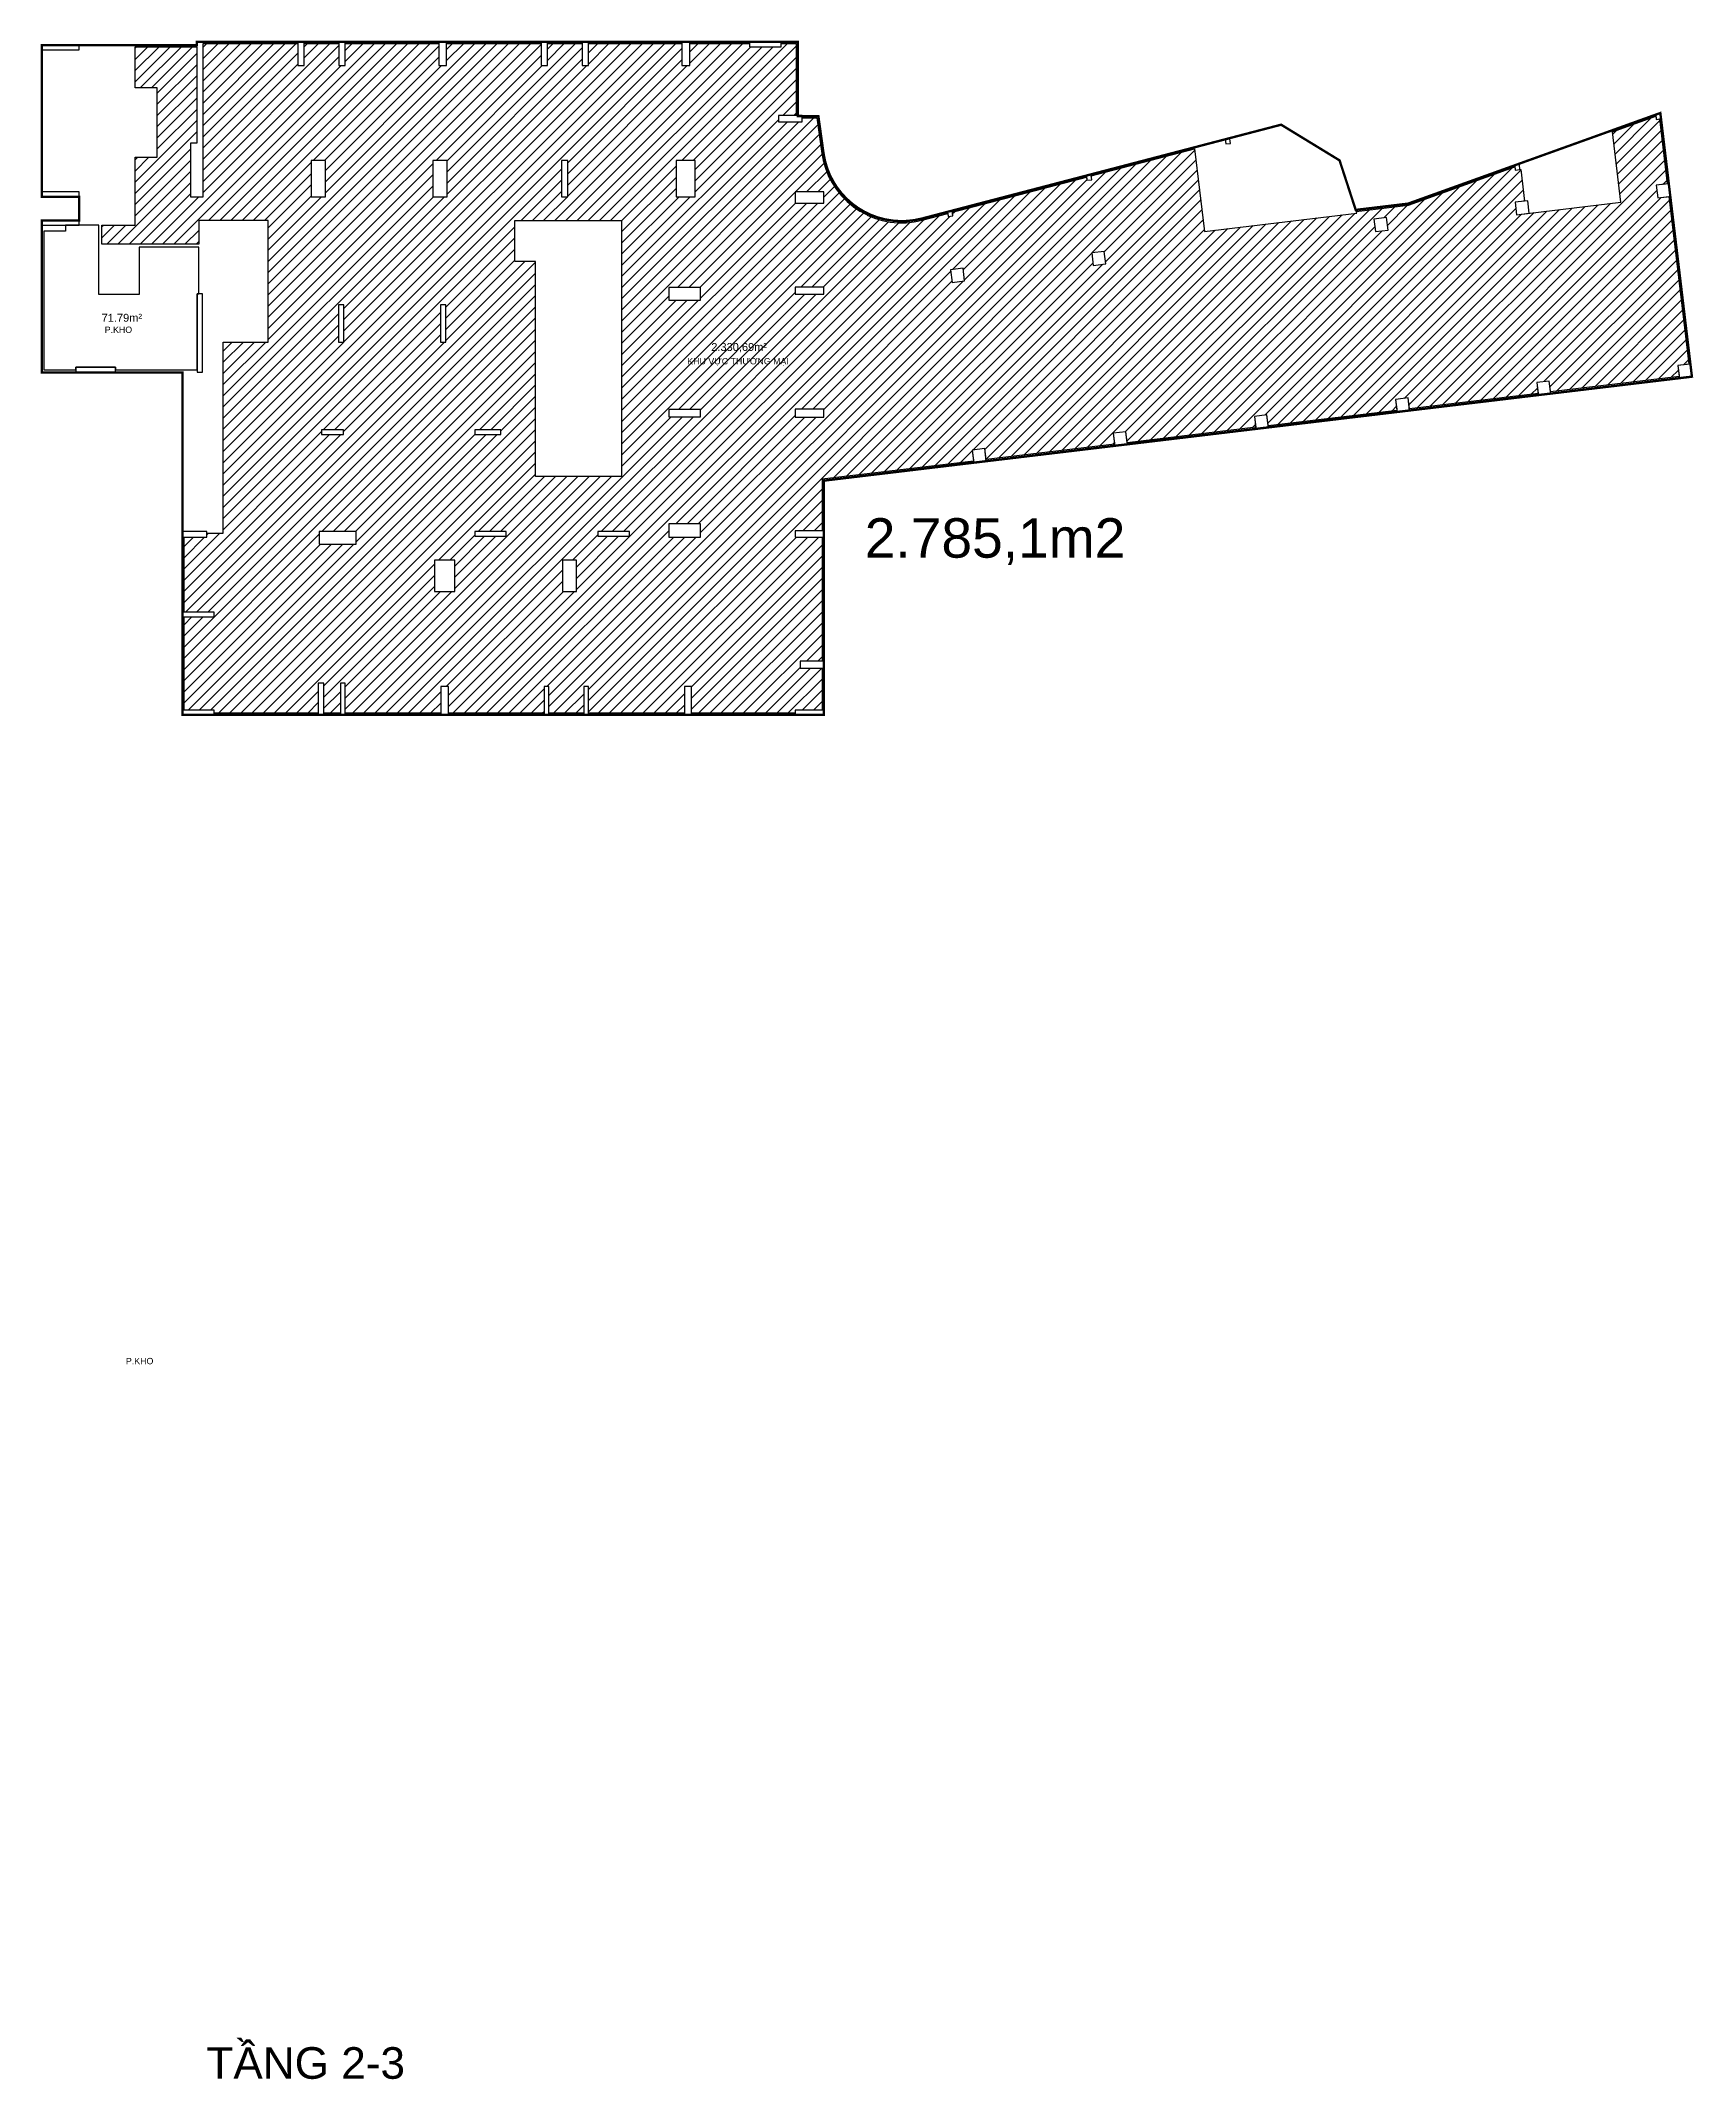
# Model space of a CAD drawing. Header units: millimetres. Extents: x -1033108 to 51274, y -86347 to 92949.
# Drawn here: x -485888 to -381261, y -86347 to 42717 of the extents above; entities that cross this region are included whole.
import ezdxf
from ezdxf.enums import TextEntityAlignment as Align

# ---------------------------------------------------------------- set-up
doc = ezdxf.new("R2010")
doc.units = ezdxf.units.MM
doc.header["$MEASUREMENT"] = 0
doc.linetypes.add('Hidden 1_8_', pattern=[4.7625, 3.175, -1.5875])
doc.layers.add('CHU', color=181, linetype='Continuous', lineweight=5)
doc.layers.add('DT 1', color=230, linetype='Continuous')
doc.layers.add('DT CH', color=5, linetype='Continuous')
doc.styles.add('Arial_3', font='arial_0.ttf', dxfattribs={"height": 400})
doc.styles.add('Arial_6', font='arial_0.ttf', dxfattribs={"height": 440})
doc.styles.get("Standard").update_dxf_attribs({"font": 'arial_0.ttf'})

msp = doc.modelspace()

# ---------------------------------------------------------------- texts
at = {"layer": 'CHU', "color": 7, "line_spacing_factor": 0.936439}
for s, insert, char_height, width, attachment_point, style in [('\\pt2540,5080,7620,10160,12700,15240,17780,20320,22860,25400,27940,30480,33020,35560,38100,40640,43180,45720,48260,50800,53340,55880,58420,60960,63500,66040,68580,71120,73660,76200,78740,81280;P.KHO', (-481840, 24621), 400, 1803.86, 1, 'Arial_3'), ('\\pt2540,5080,7620,10160,12700,15240,17780,20320,22860,25400,27940,30480,33020,35560,38100,40640,43180,45720,48260,50800,53340,55880,58420,60960,63500,66040,68580,71120,73660,76200,78740,81280;KHU VỰC THƯƠNG MẠI', (-444955, 22626), 400, 6627.62, 1, 'Arial_3'), ('\\pt2540,5080,7620,10160,12700,15240,17780,20320,22860,25400,27940,30480,33020,35560,38100,40640,43180,45720,48260,50800,53340,55880,58420,60960,63500,66040,68580,71120,73660,76200,78740,81280;P.KHO', (-480497, -40676), 400, 1803.86, 1, 'Arial_3'), ('\\pt5080,10160,15240,20320,25400,30480,35560,40640,45720,50800,55880,60960,66040,71120,76200,81280,86360,91440,96520,1.01600E+005,1.06680E+005,1.11760E+005,1.16840E+005,1.21920E+005,1.27000E+005,1.32080E+005,1.37160E+005,1.42240E+005,1.47320E+005,1.52400E+005,1.57480E+005,1.62560E+005;TẦNG 2-3', (-462826, -84318), 2000, 28969.91, 3, 'Arial_6')]:
    msp.add_mtext(s, dxfattribs=dict(at, insert=insert, char_height=char_height, width=width, attachment_point=attachment_point, style=style))
at = {"layer": 'DT 1'}
for s, height, p in [('71.79m²', 500, (-480756, 25178)), ('2.330,69m²', 500, (-441670, 23328)), ('2.785,1m2', 2500, (-425466, 11238))]:
    msp.add_text(s, height=height, dxfattribs=at).set_placement(p, align=Align.MIDDLE_CENTER)

# ---------------------------------------------------------------- hatches: boundary and pattern name
at = {"layer": 'DT CH'}
h = msp.add_hatch(dxfattribs=at)
h.set_pattern_fill('AL_TUONG', color=256, scale=5)
h.set_pattern_definition([(45, (-477314.2, -65464.6), (-353.5534, 353.5534), [])])
h.paths.add_polyline_path([(-382811, 32855), (-383506, 32771), (-383601, 33566), (-382907, 33649), (-383400, 37765), (-383598, 37741), (-383622, 37937), (-386374, 36948), (-385840, 32494), (-392443, 31703), (-392538, 32497), (-391942, 32569), (-392182, 34574), (-392232, 34568), (-392530, 34532), (-392553, 34728), (-399293, 32307), (-402600, 31910), (-402565, 31804), (-412208, 30649), (-412833, 35868), (-419376, 34159), (-419347, 33920), (-419645, 33885), (-419669, 34082), (-428165, 31862), (-428137, 31624), (-428435, 31588), (-428458, 31786), (-430090, 31359), (-430585, 31252), (-431093, 31193), (-431603, 31195), (-432111, 31238), (-432610, 31341), (-433100, 31485), (-433569, 31685), (-434020, 31922), (-434440, 32212), (-434835, 32534), (-435187, 32898), (-435192, 32904), (-435513, 33295), (-435787, 33725), (-436026, 34176), (-436208, 34648), (-436211, 34656), (-436354, 35141), (-436428, 35587), (-436741, 37842), (-437684, 37842), (-437684, 37592), (-439184, 37592), (-439184, 37992), (-438064, 37992), (-438064, 42542), (-439014, 42542), (-439014, 42342), (-441016, 42342), (-441016, 42542), (-444789, 42542), (-444789, 41142), (-445289, 41142), (-445289, 42542), (-451214, 42542), (-451214, 41142), (-451614, 41142), (-451614, 42542), (-453814, 42542), (-453814, 41142), (-454214, 41142), (-454214, 42542), (-460189, 42542), (-460189, 41142), (-460689, 41142), (-460689, 42542), (-466614, 42542), (-466614, 41142), (-467014, 41142), (-467014, 42542), (-469214, 42542), (-469214, 41142), (-469614, 41142), (-469614, 42542), (-475614, 42542), (-475614, 32842), (-476414, 32842), (-476414, 36242), (-476014, 36242), (-476014, 42342), (-479914, 42342), (-479914, 39742), (-478514, 39742), (-478514, 35342), (-479914, 35342), (-479914, 31042), (-482014, 31042), (-482014, 29842), (-475889, 29842), (-475889, 31342), (-471489, 31342), (-471489, 23640), (-474339, 23640), (-474339, 11542), (-475363, 11542), (-475363, 11292), (-476814, 11292), (-476814, 6542), (-474914, 6542), (-474914, 6242), (-476814, 6242), (-476814, 342), (-474914, 342), (-474914, 142), (-468314, 142), (-468314, 2042), (-467964, 2042), (-467964, 142), (-466914, 142), (-466914, 2041), (-466914, 2042), (-466614, 2042), (-466612, 142), (-460565, 142), (-460565, 1842), (-460065, 1842), (-460065, 140), (-454016, 140), (-454014, 1842), (-453714, 1842), (-453714, 142), (-451513, 142), (-451513, 1842), (-451213, 1842), (-451213, 142), (-445138, 142), (-445138, 1842), (-444688, 1842), (-444688, 142), (-438114, 142), (-438114, 342), (-436414, 342), (-436414, 2992), (-437814, 2992), (-437814, 3444), (-436414, 3444), (-436414, 11292), (-438114, 11292), (-438114, 11692), (-436414, 11692), (-436414, 14954), (-426832, 16110), (-426914, 16797), (-426120, 16892), (-426037, 16197), (-417895, 17173), (-417978, 17868), (-417184, 17963), (-417101, 17268), (-408959, 18243), (-409042, 18938), (-408248, 19033), (-408248, 19033), (-408165, 18338), (-400023, 19313), (-400106, 20008), (-399312, 20104), (-399229, 19409), (-391087, 20384), (-391170, 21079), (-390376, 21174), (-390292, 20479), (-382151, 21454), (-382234, 22147), (-381539, 22231)])
h.paths.add_polyline_path([(-438114, 19392), (-436314, 19392), (-436314, 18892), (-438114, 18892)], flags=16)
h.paths.add_polyline_path([(-438114, 26667), (-438114, 27117), (-436314, 27117), (-436314, 26667)], flags=16)
h.paths.add_polyline_path([(-444114, 19367), (-444114, 18917), (-446114, 18917), (-446114, 19367)], flags=16)
h.paths.add_polyline_path([(-444114, 26292), (-446114, 26292), (-446114, 27092), (-444114, 27092)], flags=16)
h.paths.add_polyline_path([(-438114, 32442), (-438114, 33142), (-436314, 33142), (-436314, 32442)], flags=16)
h.paths.add_polyline_path([(-449114, 15122), (-454564, 15122), (-454564, 28739), (-455864, 28732), (-455864, 31332), (-449114, 31332)], flags=16)
h.paths.add_polyline_path([(-444464, 32842), (-445663, 32842), (-445663, 35142), (-444464, 35142)], flags=16)
h.paths.add_polyline_path([(-428187, 27421), (-428282, 28216), (-427488, 28311), (-427393, 27516)], flags=16)
h.paths.add_polyline_path([(-444114, 12142), (-444114, 11292), (-446114, 11292), (-446114, 12142)], flags=16)
h.paths.add_polyline_path([(-448614, 11642), (-448614, 11342), (-450614, 11342), (-450614, 11642)], flags=16)
h.paths.add_polyline_path([(-452514, 32842), (-452914, 32842), (-452914, 35142), (-452514, 35142)], flags=16)
h.paths.add_polyline_path([(-451964, 9842), (-451964, 7842), (-452863, 7842), (-452863, 9842)], flags=16)
h.paths.add_polyline_path([(-456764, 18092), (-456764, 17792), (-458414, 17792), (-458414, 18092)], flags=16)
h.paths.add_polyline_path([(-419251, 28492), (-419346, 29286), (-418552, 29381), (-418457, 28587)], flags=16)
h.paths.add_polyline_path([(-456414, 11642), (-456414, 11342), (-458414, 11342), (-458414, 11642)], flags=16)
h.paths.add_polyline_path([(-460239, 23642), (-460589, 23642), (-460589, 25992), (-460239, 25992)], flags=16)
h.paths.add_polyline_path([(-460164, 32842), (-461064, 32842), (-461064, 35142), (-460164, 35142)], flags=16)
h.paths.add_polyline_path([(-459664, 9842), (-459664, 7842), (-460964, 7842), (-460964, 9842)], flags=16)
h.paths.add_polyline_path([(-466689, 23642), (-467039, 23642), (-467039, 25992), (-466689, 25992)], flags=16)
h.paths.add_polyline_path([(-466714, 18092), (-466714, 17792), (-468114, 17792), (-468114, 18092)], flags=16)
h.paths.add_polyline_path([(-465914, 11642), (-465914, 10842), (-468264, 10842), (-468264, 11642)], flags=16)
h.paths.add_polyline_path([(-467864, 32842), (-468764, 32842), (-468764, 35142), (-467864, 35142)], flags=16)
h.paths.add_polyline_path([(-401379, 30633), (-401474, 31427), (-400680, 31522), (-400584, 30728)], flags=16)

# ---------------------------------------------------------------- linework, layer by layer
at = {"layer": 'DT 1', "linetype": 'Hidden 1_8_', "ltscale": 150, "const_width": 150}
msp.add_lwpolyline([(-381344, 21450), (-383344, 38143), (-399315, 32405), (-402631, 32007), (-403653, 35143), (-407352, 37403), (-430112, 31457, -0.4487796), (-436328, 35602), (-436654, 37942), (-437963, 37942), (-437963, 42642), (-476013, 42642), (-476013, 42442), (-485813, 42442), (-485813, 32842), (-483463, 32842), (-483463, 31342), (-485813, 31342), (-485813, 21717), (-476913, 21717), (-476913, 42), (-436313, 42), (-436313, 14866)], format="xyb", close=True, dxfattribs=at)
at = {"layer": 'DT 1', "ltscale": 1000, "elevation": 0}
for points in [[(-469214, 42642), (-469614, 42642), (-469614, 41142), (-469214, 41142)], [(-453814, 42642), (-454214, 42642), (-454214, 41142), (-453814, 41142)], [(-451214, 42642), (-451614, 42642), (-451614, 41142), (-451214, 41142)], [(-467864, 35142), (-468764, 35142), (-468764, 32842), (-467864, 32842)], [(-460164, 35142), (-461064, 35142), (-461064, 32842), (-460164, 32842)], [(-452514, 35142), (-452914, 35142), (-452914, 32842), (-452514, 32842)], [(-483463, 32842), (-483463, 33142), (-485813, 33142), (-485813, 32842)], [(-483464, 31042), (-483464, 31342), (-485814, 31342), (-485814, 31042)], [(-466689, 25992), (-467039, 25992), (-467039, 23642), (-466689, 23642)], [(-460239, 25992), (-460589, 25992), (-460589, 23642), (-460239, 23642)], [(-451964, 9842), (-452863, 9842), (-452863, 7842), (-451964, 7842)], [(-460065, 1842), (-460565, 1842), (-460565, 42), (-460065, 42)], [(-453714, 1842), (-454014, 1842), (-454014, 42), (-453714, 42)], [(-451213, 1842), (-451513, 1842), (-451513, 42), (-451213, 42)]]:
    msp.add_lwpolyline(points, close=True, dxfattribs=at)
at = {"layer": 'DT 1', "ltscale": 1000}
for points in [[(-466614, 42642), (-467014, 42642), (-467014, 41142), (-466614, 41142)], [(-460689, 41142), (-460189, 41142), (-460189, 42642), (-460689, 42642)], [(-444789, 42642), (-445289, 42642), (-445289, 41142), (-444789, 41142)], [(-441014, 42642), (-441014, 42342), (-439014, 42342), (-439014, 42642)], [(-483464, 42142), (-483464, 42442), (-485814, 42442), (-485814, 42142)], [(-439184, 37992), (-439184, 37592), (-437684, 37592), (-437684, 37992)], [(-383634, 38039), (-383598, 37741), (-383300, 37777), (-383336, 38075)], [(-410892, 36479), (-410856, 36181), (-410558, 36217), (-410594, 36515)], [(-444464, 35142), (-445663, 35142), (-445663, 32842), (-444464, 32842)], [(-392566, 34830), (-392530, 34532), (-392232, 34568), (-392268, 34866)], [(-419681, 34182), (-419645, 33885), (-419347, 33920), (-419383, 34218)], [(-438114, 33142), (-438114, 32442), (-436314, 32442), (-436314, 33142)], [(-428470, 31886), (-428435, 31588), (-428137, 31624), (-428172, 31922)], [(-438114, 27117), (-438114, 26667), (-436314, 26667), (-436314, 27117)], [(-475989, 21742), (-475639, 21742), (-475639, 26692), (-475989, 26692)], [(-446114, 27092), (-446114, 26292), (-444114, 26292), (-444114, 27092)], [(-481164, 21742), (-481164, 22042), (-483664, 22042), (-483664, 21742)], [(-446114, 19367), (-446114, 18917), (-444114, 18917), (-444114, 19367)], [(-438114, 19392), (-438114, 18892), (-436314, 18892), (-436314, 19392)], [(-466714, 17792), (-466714, 18092), (-468114, 18092), (-468114, 17792)], [(-456764, 17792), (-456764, 18092), (-458414, 18092), (-458414, 17792)], [(-475363, 11292), (-475363, 11642), (-476913, 11642), (-476913, 11292)], [(-468264, 11642), (-468264, 10842), (-465914, 10842), (-465914, 11642)], [(-456414, 11342), (-456414, 11642), (-458414, 11642), (-458414, 11342)], [(-448614, 11342), (-448614, 11642), (-450614, 11642), (-450614, 11342)], [(-446114, 12142), (-446114, 11292), (-444114, 11292), (-444114, 12142)], [(-438114, 11692), (-438114, 11292), (-436314, 11292), (-436314, 11692)], [(-459664, 9842), (-460964, 9842), (-460964, 7842), (-459664, 7842)], [(-474914, 6242), (-474914, 6542), (-476914, 6542), (-476914, 6242)], [(-436314, 2992), (-436314, 3442), (-437814, 3442), (-437814, 2992)], [(-467964, 2042), (-468314, 2042), (-468314, 42), (-467964, 42)], [(-466614, 2042), (-466914, 2042), (-466914, 42), (-466614, 42)], [(-444688, 1842), (-445138, 1842), (-445138, 42), (-444688, 42)], [(-474914, 42), (-474914, 342), (-476914, 342), (-476914, 42)], [(-436314, 42), (-436314, 342), (-438114, 342), (-438114, 42)]]:
    msp.add_lwpolyline(points, close=True, dxfattribs=at)
at = {"layer": 'DT 1'}
for points in [[(-475889, 31342), (-475889, 29842), (-482014, 29842), (-482014, 31042), (-479914, 31042), (-479914, 35342), (-478514, 35342), (-478514, 39742), (-479914, 39742), (-479914, 42342), (-476014, 42342), (-476014, 36242), (-476414, 36242), (-476414, 32842), (-475614, 32842), (-475614, 42542), (-469614, 42542), (-469614, 41142), (-469214, 41142), (-469214, 42542), (-467014, 42542), (-467014, 41142), (-466614, 41142), (-466614, 42542), (-460689, 42542), (-460689, 41142), (-460189, 41142), (-460189, 42542), (-454214, 42542), (-454214, 41142), (-453814, 41142), (-453814, 42542), (-451614, 42542), (-451614, 41142), (-451214, 41142), (-451214, 42542), (-445289, 42542), (-445289, 41142), (-444789, 41142), (-444789, 42542), (-441016, 42542), (-441016, 42342), (-439014, 42342), (-439014, 42542), (-438064, 42542), (-438064, 37992), (-439184, 37992), (-439184, 37592), (-437684, 37592), (-437684, 37842), (-436741, 37842), (-436428, 35588), (-436427, 35585), (-436355, 35147), (-436352, 35135), (-436211, 34656), (-436208, 34648), (-436028, 34181), (-436023, 34171), (-435789, 33729), (-435785, 33722), (-435516, 33300), (-435509, 33291), (-435192, 32904), (-435187, 32898), (-434840, 32538), (-434831, 32530), (-434443, 32214), (-434437, 32209), (-434025, 31926), (-434015, 31919), (-433572, 31687), (-433565, 31683), (-433105, 31487), (-433094, 31483), (-432614, 31343), (-432606, 31341), (-432117, 31239), (-432105, 31238), (-431607, 31196), (-431599, 31195), (-431099, 31193), (-431087, 31194), (-430590, 31251), (-430580, 31253), (-430092, 31359), (-430088, 31360), (-428458, 31786), (-428435, 31588), (-428137, 31624), (-428165, 31862), (-419669, 34082), (-419645, 33885), (-419347, 33920), (-419376, 34159), (-412833, 35868), (-412208, 30649), (-402565, 31804), (-402600, 31910), (-399293, 32307), (-392553, 34728), (-392530, 34532), (-392232, 34568), (-392182, 34574), (-391942, 32569), (-392538, 32497), (-392443, 31703), (-385840, 32494), (-386374, 36948), (-383622, 37937), (-383598, 37741), (-383400, 37765), (-382907, 33649), (-383601, 33566), (-383506, 32771), (-382811, 32855), (-381539, 22231), (-382234, 22147), (-382151, 21454), (-390293, 20479), (-390376, 21174), (-391170, 21079), (-391087, 20384), (-399229, 19409), (-399312, 20104), (-400106, 20008), (-400023, 19313), (-408165, 18338), (-408248, 19033), (-409042, 18938), (-408959, 18243), (-417101, 17268), (-417184, 17963), (-417978, 17868), (-417895, 17173), (-426037, 16197), (-426120, 16892), (-426914, 16797), (-426832, 16110), (-436414, 14954), (-436414, 11692), (-438114, 11692), (-438114, 11292), (-436414, 11292), (-436414, 3444), (-437814, 3444), (-437814, 2992), (-436414, 2992), (-436414, 342), (-438114, 342), (-438114, 142), (-444688, 142), (-444688, 1842), (-445138, 1842), (-445138, 142), (-451214, 142), (-451213, 1842), (-451513, 1842), (-451513, 142), (-453714, 142), (-453714, 1842), (-454014, 1842), (-454016, 140), (-460065, 140), (-460065, 1842), (-460565, 1842), (-460564, 142), (-466612, 142), (-466614, 2042), (-466914, 2041), (-466914, 142), (-467964, 142), (-467964, 2042), (-468314, 2042), (-468314, 142), (-474914, 142), (-474914, 342), (-476814, 342), (-476814, 6242), (-474914, 6242), (-474914, 6542), (-476814, 6542), (-476814, 11292), (-475363, 11292), (-475364, 11542), (-474339, 11542), (-474339, 23640), (-471489, 23640), (-471489, 31342)], [(-475989, 26692), (-475889, 26692), (-475889, 29652), (-479654, 29652), (-479654, 26642), (-482214, 26642), (-482214, 31042), (-484314, 31042), (-484314, 30666), (-485689, 30666), (-485689, 21892), (-483664, 21892), (-483664, 22042), (-481164, 22042), (-481164, 21892), (-475989, 21892)], [(-455864, 31332), (-449114, 31332), (-449114, 15122), (-454564, 15122), (-454564, 28739), (-455864, 28732)]]:
    msp.add_lwpolyline(points, close=True, dxfattribs=at)
at = {"layer": 'DT 1', "lineweight": 25}
for points in [[(-382807, 33661), (-383601, 33566), (-383506, 32771), (-382712, 32867)], [(-391743, 32592), (-392538, 32497), (-392443, 31703), (-391648, 31798)], [(-400680, 31522), (-401474, 31427), (-401379, 30633), (-400584, 30728)], [(-418552, 29381), (-419346, 29286), (-419251, 28492), (-418457, 28587)], [(-427488, 28311), (-428282, 28216), (-428187, 27421), (-427393, 27516)], [(-382234, 22147), (-382138, 21353), (-381344, 21448), (-381439, 22242)], [(-391170, 21079), (-391075, 20285), (-390281, 20380), (-390376, 21174)], [(-399312, 20104), (-400106, 20008), (-400011, 19214), (-399217, 19309)], [(-408248, 19033), (-409042, 18938), (-408947, 18144), (-408153, 18239)], [(-426120, 16892), (-426914, 16797), (-426819, 16003), (-426025, 16098)], [(-417184, 17963), (-417978, 17868), (-417883, 17073), (-417089, 17168)]]:
    msp.add_lwpolyline(points, close=True, dxfattribs=at)
at = {"layer": 'DT CH'}
msp.add_lwpolyline([(-475989, 26692), (-475889, 26692), (-475889, 29652), (-479654, 29652), (-479654, 26642), (-482214, 26642), (-482214, 31042), (-483464, 31042), (-483464, 31042), (-484314, 31042), (-484314, 30666), (-485689, 30666), (-485689, 21892), (-483664, 21892), (-483664, 22042), (-481164, 22042), (-481164, 21892), (-475989, 21892)], close=True, dxfattribs=at)

msp.set_redraw_order([(e.dxf.handle, doc.entitydb.next_handle()) for e in msp.query("TEXT MTEXT ATTDEF DIMENSION ARC_DIMENSION")])  # texts and dimensions are drawn at this point

doc.saveas('drawing.dxf')
